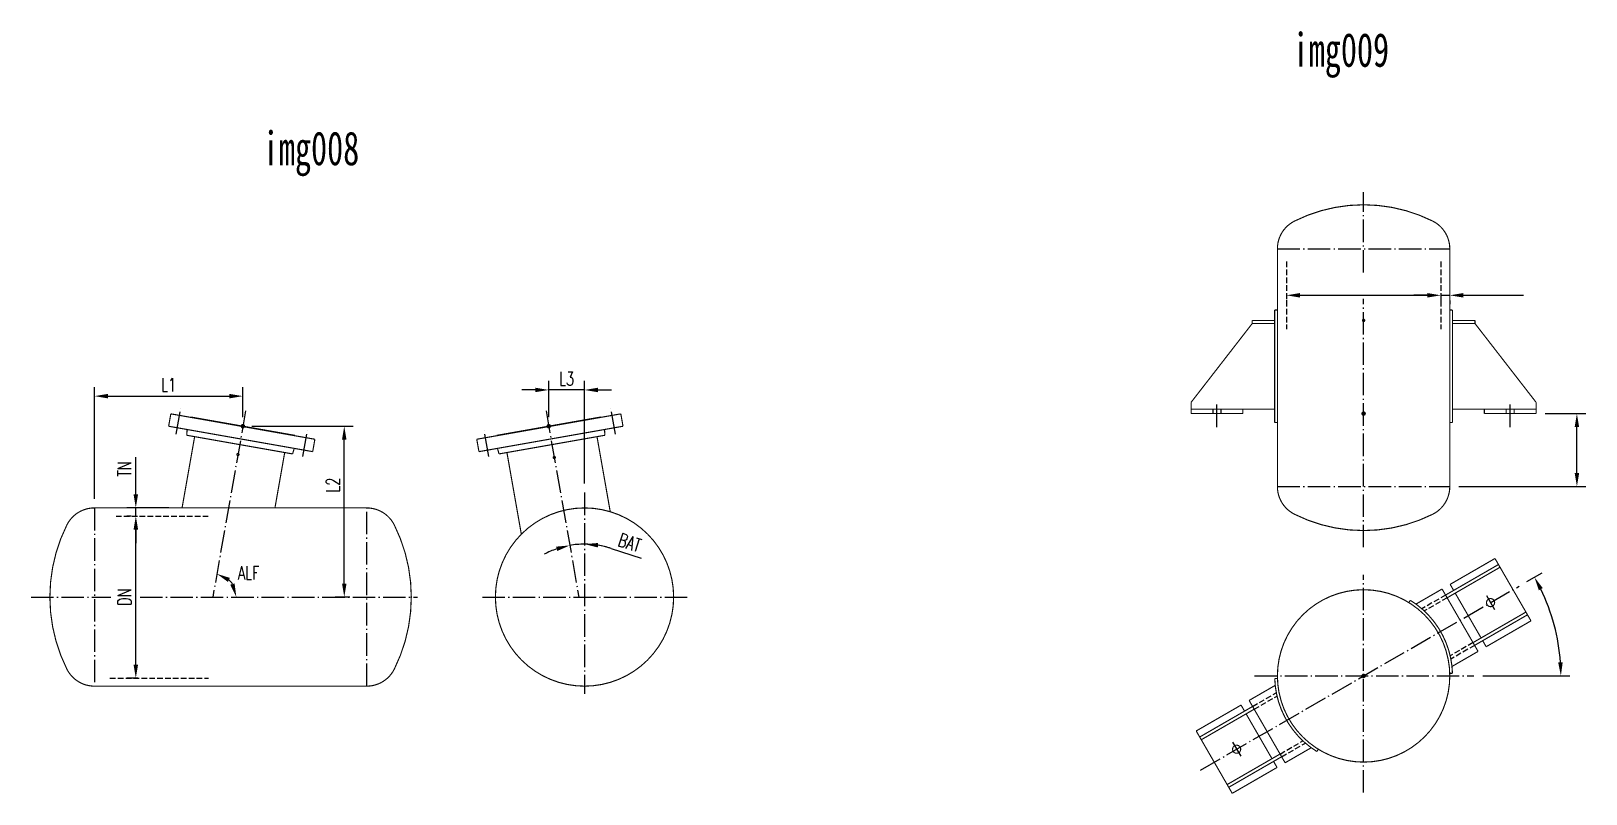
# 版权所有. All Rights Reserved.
# Model space of a CAD drawing. Extents: x -7179 to 21201, y -8556 to 282.
# Drawn here: x 14293 to 21201, y -3107 to 282 of the extents above; entities that cross this region are included whole.
import ezdxf

# ---------------------------------------------------------------- set-up
doc = ezdxf.new("R2010")
doc.units = 0
doc.header["$LTSCALE"] = 5
doc.header["$MEASUREMENT"] = 0
doc.linetypes.add('DASHDOT-M', pattern=[27, 20, -3, 1, -3])
doc.linetypes.add('HIDDEN-M', pattern=[7, 5, -2])
doc.layers.get('0').update_dxf_attribs({"linetype": 'CONTINUOUS'})
doc.layers.get('DEFPOINTS').update_dxf_attribs({"linetype": 'CONTINUOUS'})
doc.styles.add('HUALUFST', font='', dxfattribs={"width": 0.7})
doc.styles.add('HUALUROMANS', font='romans.shx', dxfattribs={"width": 0.7})
doc.styles.get('HUALUFST').set_extended_font_data('仿宋_GB2312')
doc.dimstyles.new('eqcad', dxfattribs={"dimtxt": 3, "dimasz": 3, "dimexe": 2, "dimexo": 2, "dimgap": 1, "dimtad": 1, "dimdsep": 46, "dimtxsty": 'HUALUROMANS', "dimcen": 3, "dimazin": 2, "dimtfac": 1, "dimtmove": 0, "dimatfit": 3, "dimfxl": 1, "dimtolj": 1, "dimtzin": 0, "dimarcsym": 0})

msp = doc.modelspace()

# ---------------------------------------------------------------- texts
at = {"color": 7, "linetype": 'Continuous', "style": 'HUALUFST', "width": 0.7}
for s, p in [('img009', (19898.25720437821, 123.7953844701515)), ('img008', (15322.15782950296, -313.4781460790618))]:
    msp.add_text(s, height=150, dxfattribs=at).set_placement(p)
at = {"color": 7, "linetype": 'Continuous', "insert": (15259.04552042536, -2124.937312511665), "char_height": 60, "attachment_point": 5, "style": 'HUALUROMANS'}
msp.add_mtext('\\A1;ALF', dxfattribs=at)

# ---------------------------------------------------------------- blocks, each defined once
blk = doc.blocks.new('*D22')
at = {"color": 0, "linetype": 'Continuous', "lineweight": -2}
for p, q in [((14737.17759906861, -1872.345658065365), (14717.8115775114, -1872.345658065365)), ((14757.8115775114, -2532.345658065365), (14757.8115775114, -1932.345658065365)), ((14767.1995619732, -2592.345658065365), (14717.8115775114, -2592.345658065365))]:
    blk.add_line(p, q, dxfattribs=at)
at = {"color": 0, "linetype": 'Continuous'}
for points in [[(14747.8115775114, -1932.345658065365), (14767.8115775114, -1932.345658065365), (14757.8115775114, -1872.345658065365)], [(14747.8115775114, -2532.345658065365), (14767.8115775114, -2532.345658065365), (14757.8115775114, -2592.345658065365)]]:
    blk.add_solid(points, dxfattribs=at)
at = {"layer": 'DEFPOINTS', "color": 0, "linetype": 'Continuous'}
for p in [(14757.8115775114, -1872.345658065365), (14777.17759906861, -1872.345658065365), (14807.1995619732, -2592.345658065365)]:
    blk.add_point(p, dxfattribs=at)
at = {"color": 0, "linetype": 'Continuous', "insert": (14707.8115775114, -2232.345658065363), "char_height": 60, "attachment_point": 5, "rotation": 90, "style": 'HUALUROMANS'}
blk.add_mtext('\\A1;DN', dxfattribs=at)
blk = doc.blocks.new('*D21')
at = {"color": 0, "linetype": 'Continuous', "lineweight": -2}
for p, q in [((14757.8115775114, -1776.345658065364), (14757.8115775114, -1610.345658065364)), ((14904.41715839469, -1836.345658065365), (14717.8115775114, -1836.345658065364)), ((14757.8115775114, -1872.345658065365), (14757.8115775114, -1836.345658065364)), ((14737.17759906861, -1872.345658065365), (14717.8115775114, -1872.345658065365)), ((14757.8115775114, -1932.345658065365), (14757.8115775114, -1992.345658065365))]:
    blk.add_line(p, q, dxfattribs=at)
at = {"color": 0, "linetype": 'Continuous'}
for points in [[(14747.8115775114, -1776.345658065364), (14767.8115775114, -1776.345658065364), (14757.8115775114, -1836.345658065364)], [(14747.8115775114, -1932.345658065365), (14767.8115775114, -1932.345658065365), (14757.8115775114, -1872.345658065365)]]:
    blk.add_solid(points, dxfattribs=at)
at = {"layer": 'DEFPOINTS', "color": 0, "linetype": 'Continuous'}
for p in [(14757.8115775114, -1836.345658065364), (14944.41715839469, -1836.345658065365), (14777.17759906861, -1872.345658065365)]:
    blk.add_point(p, dxfattribs=at)
at = {"color": 0, "linetype": 'Continuous', "insert": (14707.8115775114, -1663.345658065362), "char_height": 60, "attachment_point": 5, "rotation": 90, "style": 'HUALUROMANS'}
blk.add_mtext('\\A1;TN', dxfattribs=at)
blk = doc.blocks.new('*D23')
at = {"color": 0, "linetype": 'Continuous', "lineweight": -2}
for p, q in [((14573.94957694226, -1796.345658065365), (14573.94957694226, -1299.733005990071)), ((15233.71044855594, -1433.244555876789), (15233.71044855594, -1299.733005990071)), ((14633.94957694226, -1339.733005990071), (15173.71044855594, -1339.733005990071))]:
    blk.add_line(p, q, dxfattribs=at)
at = {"color": 0, "linetype": 'Continuous'}
for points in [[(14633.94957694226, -1329.733005990071), (14633.94957694226, -1349.733005990071), (14573.94957694226, -1339.733005990071)], [(15173.71044855594, -1329.733005990071), (15173.71044855594, -1349.733005990071), (15233.71044855594, -1339.733005990071)]]:
    blk.add_solid(points, dxfattribs=at)
at = {"layer": 'DEFPOINTS', "color": 0, "linetype": 'Continuous'}
for p in [(15233.71044855594, -1339.733005990071), (15233.71044855594, -1473.244555876789), (14573.94957694226, -1836.345658065365)]:
    blk.add_point(p, dxfattribs=at)
at = {"color": 0, "linetype": 'Continuous', "insert": (14903.8300127491, -1289.733005990071), "char_height": 60, "attachment_point": 5, "style": 'HUALUROMANS'}
blk.add_mtext('\\A1;L1', dxfattribs=at)
blk = doc.blocks.new('*D24')
at = {"color": 0, "linetype": 'Continuous', "lineweight": -2}
for p, q in [((15273.71044855594, -1473.244555876789), (15724.06683350747, -1473.244555876789)), ((15684.06683350747, -2172.345658065365), (15684.06683350747, -1533.244555876789)), ((15708.71219285325, -2232.345658065365), (15644.06683350747, -2232.345658065365))]:
    blk.add_line(p, q, dxfattribs=at)
at = {"color": 0, "linetype": 'Continuous'}
for points in [[(15674.06683350747, -1533.244555876789), (15694.06683350747, -1533.244555876789), (15684.06683350747, -1473.244555876789)], [(15674.06683350747, -2172.345658065365), (15694.06683350747, -2172.345658065365), (15684.06683350747, -2232.345658065365)]]:
    blk.add_solid(points, dxfattribs=at)
at = {"layer": 'DEFPOINTS', "color": 0, "linetype": 'Continuous'}
for p in [(15233.71044855594, -1473.244555876789), (15684.06683350747, -1473.244555876789), (15748.71219285325, -2232.345658065365)]:
    blk.add_point(p, dxfattribs=at)
at = {"color": 0, "linetype": 'Continuous', "insert": (15634.06683350747, -1735.02808839783), "char_height": 60, "attachment_point": 5, "rotation": 90, "style": 'HUALUROMANS'}
blk.add_mtext('\\A1;L2', dxfattribs=at)
blk = doc.blocks.new('*D25')
at = {"color": 0, "linetype": 'Continuous', "lineweight": -2}
for p, q in [((16532.58544378103, -1312.179849882537), (16472.58544378103, -1312.179849882537)), ((16592.58544378103, -1433.244555876788), (16592.58544378103, -1272.179849882537)), ((16751.62695897533, -1312.179849882537), (16592.58544378103, -1312.179849882537)), ((16751.62695897533, -1728.592953784106), (16751.62695897533, -1272.179849882537)), ((16811.62695897533, -1312.179849882537), (16871.62695897533, -1312.179849882537))]:
    blk.add_line(p, q, dxfattribs=at)
at = {"color": 0, "linetype": 'Continuous'}
for points in [[(16532.58544378103, -1302.179849882537), (16532.58544378103, -1322.179849882537), (16592.58544378103, -1312.179849882537)], [(16811.62695897533, -1302.179849882537), (16811.62695897533, -1322.179849882537), (16751.62695897533, -1312.179849882537)]]:
    blk.add_solid(points, dxfattribs=at)
at = {"layer": 'DEFPOINTS', "color": 0, "linetype": 'Continuous'}
for p in [(16592.58544378103, -1312.179849882537), (16592.58544378103, -1473.244555876788), (16751.62695897533, -1768.592953784106)]:
    blk.add_point(p, dxfattribs=at)
at = {"color": 0, "linetype": 'Continuous', "insert": (16672.10620137818, -1262.179849882537), "char_height": 60, "attachment_point": 5, "style": 'HUALUROMANS'}
blk.add_mtext('\\A1;L3', dxfattribs=at)
blk = doc.blocks.new('*D26')
at = {"color": 0, "linetype": 'Continuous', "lineweight": -2}
blk.add_line((16870.10433751062, -2016.424929247925), (17003.04385021111, -2060.323516502625), dxfattribs=at)
for start, end in [(90.00000000000024, 99.99999999999957), (71.72601511513696, 90.00000000000024), (71.78419753456886, 80.89209876728455), (109.1079012327153, 118.2158024654309)]:
    blk.add_arc((16751.62695897533, -2375.213809562661), 377.8443460766586, start, end, dxfattribs=at)
at = {"color": 0, "linetype": 'Continuous'}
for points in [[(16625.42737471074, -2008.508144587638), (16630.45320503318, -2027.866373576107), (16686.01497683737, -2003.10976811454)], [(16810.64356204281, -2012.101760061076), (16812.23151752296, -1992.16489979189), (16751.62695897533, -1997.369463486003)]]:
    blk.add_solid(points, dxfattribs=at)
at = {"layer": 'DEFPOINTS', "color": 0, "linetype": 'Continuous'}
for p in [(16580.51524571545, -1404.791061028269), (16751.62695897532, -1768.592953784106), (16707.76190775355, -1999.924311783402), (16726.43544918241, -2232.345658065365), (16751.62695897533, -2662.090203730224)]:
    blk.add_point(p, dxfattribs=at)
at = {"color": 0, "linetype": 'Continuous', "insert": (16952.25216073754, -1990.895825482246), "char_height": 60, "attachment_point": 5, "rotation": 341.72601511513693, "style": 'HUALUROMANS'}
blk.add_mtext('\\A1;BAT', dxfattribs=at)
blk = doc.blocks.new('*D29')
at = {"color": 0, "linetype": 'Continuous', "lineweight": -2}
for p, q in [((19930.43316786723, -891.6045450444235), (20496.43316786723, -891.6045450444235)), ((19870.43316786723, -911.9973870437407), (19870.43316786723, -931.6045450444235)), ((20556.43316786723, -926.0024978214533), (20556.43316786723, -931.6045450444235))]:
    blk.add_line(p, q, dxfattribs=at)
at = {"color": 0, "linetype": 'Continuous'}
for points in [[(19930.43316786723, -881.6045450444235), (19930.43316786723, -901.6045450444235), (19870.43316786723, -891.6045450444235)], [(20496.43316786723, -881.6045450444235), (20496.43316786723, -901.6045450444235), (20556.43316786723, -891.6045450444235)]]:
    blk.add_solid(points, dxfattribs=at)
at = {"layer": 'DEFPOINTS', "color": 0, "linetype": 'Continuous'}
for p in [(19870.43316786723, -871.9973870437407), (20556.43316786723, -886.0024978214533), (20556.43316786723, -891.6045450444235)]:
    blk.add_point(p, dxfattribs=at)
blk = doc.blocks.new('*D30')
at = {"color": 0, "linetype": 'Continuous', "lineweight": -2}
for p, q in [((20496.43316786723, -891.6045450444235), (20436.43316786723, -891.6045450444235)), ((20556.43316786723, -891.6045450444235), (20596.43316786723, -891.6045450444235)), ((20656.43316786723, -891.6045450444235), (20924.43316786723, -891.6045450444235)), ((20556.43316786723, -903.5943234890001), (20556.43316786723, -931.6045450444235)), ((20596.43316786723, -914.7984179349423), (20596.43316786723, -931.6045450444235))]:
    blk.add_line(p, q, dxfattribs=at)
at = {"color": 0, "linetype": 'Continuous'}
for points in [[(20496.43316786723, -881.6045450444235), (20496.43316786723, -901.6045450444235), (20556.43316786723, -891.6045450444235)], [(20656.43316786723, -881.6045450444235), (20656.43316786723, -901.6045450444235), (20596.43316786723, -891.6045450444235)]]:
    blk.add_solid(points, dxfattribs=at)
at = {"layer": 'DEFPOINTS', "color": 0, "linetype": 'Continuous'}
for p in [(20556.43316786723, -863.5943234890001), (20596.43316786723, -874.7984179349423), (20596.43316786723, -891.6045450444235)]:
    blk.add_point(p, dxfattribs=at)
at = {"color": 0, "linetype": 'Continuous', "insert": (20820.43316786723, -841.6045450444235), "char_height": 60, "attachment_point": 5, "style": 'HUALUROMANS'}
blk.add_mtext('\\A1;    ', dxfattribs=at)
blk = doc.blocks.new('*D31')
at = {"color": 0, "linetype": 'Continuous', "lineweight": -2}
for p, q in [((21019.88687017816, -1417.178902015101), (21201.22678431674, -1417.178902015101)), ((21161.22678431674, -1681.504008369353), (21161.22678431674, -1477.178902015101)), ((20636.43316786723, -1741.504008369353), (21201.22678431674, -1741.504008369353))]:
    blk.add_line(p, q, dxfattribs=at)
at = {"color": 0, "linetype": 'Continuous'}
for points in [[(21151.22678431674, -1477.178902015101), (21171.22678431674, -1477.178902015101), (21161.22678431674, -1417.178902015101)], [(21151.22678431674, -1681.504008369353), (21171.22678431674, -1681.504008369353), (21161.22678431674, -1741.504008369353)]]:
    blk.add_solid(points, dxfattribs=at)
at = {"layer": 'DEFPOINTS', "color": 0, "linetype": 'Continuous'}
for p in [(20979.88687017816, -1417.178902015101), (21161.22678431674, -1417.178902015101), (20596.43316786723, -1741.504008369353)]:
    blk.add_point(p, dxfattribs=at)
at = {"color": 0, "linetype": 'Continuous', "insert": (21111.22678431674, -1579.341455192224), "char_height": 60, "attachment_point": 5, "rotation": 90, "style": 'HUALUROMANS'}
blk.add_mtext('\\A1;  ', dxfattribs=at)
blk = doc.blocks.new('*D32')
at = {"color": 0, "linetype": 'Continuous', "lineweight": -2}
for p, q in [((20939.21187060717, -2163.802159441329), (21007.27674136048, -2124.504887989543)), ((20743.16756939192, -2582.830688840326), (21130.0847695688, -2582.830688840325))]:
    blk.add_line(p, q, dxfattribs=at)
blk.add_arc((20213.43316786723, -2582.830688840326), 876.6516017015631, 3.922217332727493, 26.07778266727259, dxfattribs=at)
at = {"color": 0, "linetype": 'Continuous'}
for points in [[(20992.01368500373, -2202.163319065995), (21009.66625941801, -2192.761903398739), (20972.6357252091, -2144.504887989544)], [(21098.02564520482, -2522.523620480695), (21078.03735948623, -2523.208042888452), (21090.0847695688, -2582.830688840325)]]:
    blk.add_solid(points, dxfattribs=at)
at = {"layer": 'DEFPOINTS', "color": 0, "linetype": 'Continuous'}
for p in [(20904.57085445579, -2183.80215944133), (21076.7664619135, -2430.601735756054), (19728.59598554308, -2582.830688840327), (20703.16756939191, -2582.830688840326), (19489.28716463228, -3000.91657874062)]:
    blk.add_point(p, dxfattribs=at)
at = {"color": 0, "linetype": 'Continuous', "insert": (21108.5098819229, -2342.995606145205), "char_height": 60, "attachment_point": 5, "rotation": 285, "style": 'HUALUROMANS'}
blk.add_mtext('\\A1;  ', dxfattribs=at)

# ---------------------------------------------------------------- dimensions: what is measured, and where the dimension line sits
at = {"color": 7, "linetype": 'Continuous'}
for base, p1, p2, text, picture, middle in [((20556.43316786723, -891.6045450444235), (19870.43316786723, -871.9973870437407), (20556.43316786723, -886.0024978214533), ' ', '*D29', (20213.43316786723, -891.6045450444235)), ((20596.43316786723, -891.6045450444235), (20556.43316786723, -863.5943234890001), (20596.43316786723, -874.7984179349423), '    ', '*D30', (20820.43316786723, -841.6045450444235)), ((16592.58544378103, -1312.179849882537), (16751.62695897533, -1768.592953784106), (16592.58544378103, -1473.244555876788), 'L3', '*D25', (16672.10620137818, -1262.179849882537)), ((15233.71044855594, -1339.733005990071), (14573.94957694226, -1836.345658065365), (15233.71044855594, -1473.244555876789), 'L1', '*D23', (14903.8300127491, -1289.733005990071))]:
    dim = msp.add_linear_dim(base=base, p1=p1, p2=p2, text=text, dimstyle='eqcad', override={"dimscale": 20}, dxfattribs=at)
    dim.commit()
    dim.dimension.update_dxf_attribs({"geometry": picture, "text_midpoint": middle})
for base, line1, line2, text, picture, middle in [((16707.76190775355, -1999.924311783402), ((16751.62695897533, -1768.592953784106), (16751.62695897533, -2662.090203730223)), ((16580.51524571545, -1404.79106102827), (16726.43544918241, -2232.345658065365)), 'BAT', '*D26', (16952.25216073754, -1990.895825482247)), ((21076.7664619135, -2430.601735756054), ((19489.28716463227, -3000.91657874062), (20904.57085445579, -2183.802159441329)), ((19728.59598554308, -2582.830688840326), (20703.16756939191, -2582.830688840326)), '  ', '*D32', (21108.5098819229, -2342.995606145206))]:
    dim = msp.add_angular_dim_2l(base=base, line1=line1, line2=line2, text=text, dimstyle='eqcad', override={"dimscale": 20}, dxfattribs=at)
    dim.commit()
    dim.dimension.update_dxf_attribs({"geometry": picture, "text_midpoint": middle})
for base, p1, p2, text, picture, middle in [((21161.22678431674, -1417.178902015101), (20596.43316786723, -1741.504008369353), (20979.88687017816, -1417.178902015101), '  ', '*D31', (21111.22678431674, -1579.341455192224)), ((14757.8115775114, -1836.345658065364), (14777.17759906861, -1872.345658065365), (14944.41715839469, -1836.345658065365), 'TN', '*D21', (14707.8115775114, -1663.345658065362)), ((14757.8115775114, -1872.345658065365), (14807.1995619732, -2592.345658065365), (14777.17759906861, -1872.345658065365), 'DN', '*D22', (14707.8115775114, -2232.345658065363))]:
    dim = msp.add_linear_dim(base=base, p1=p1, p2=p2, angle=90, text=text, dimstyle='eqcad', override={"dimscale": 20}, dxfattribs=at)
    dim.commit()
    dim.dimension.update_dxf_attribs({"geometry": picture, "text_midpoint": middle})
dim = msp.add_linear_dim(base=(15684.06683350747, -1473.244555876789), p1=(15748.71219285325, -2232.345658065365), p2=(15233.71044855594, -1473.244555876789), angle=90, text='L2', dimstyle='eqcad', override={"dimscale": 20}, dxfattribs=at)
dim.commit()
dim.dimension.update_dxf_attribs({"geometry": '*D24', "text_midpoint": (15684.06683350747, -1735.02808839783), "dimtype": 160})

# ---------------------------------------------------------------- linework, layer by layer
at = {"color": 1, "linetype": 'DASHDOT-M'}
for p, q in [((20213.43316786723, -790.3366048078642), (20213.43316786723, -433.8042868078419)), ((19830.43316786723, -684.8271023072621), (20596.43316786723, -684.8271023072621)), ((20213.43316786723, -2011.006098396691), (20213.43316786723, -907.2143090642785)), ((19561.9794655563, -1477.178902015101), (19561.9794655563, -1377.178902015101)), ((20864.88687017816, -1477.178902015101), (20864.88687017816, -1377.178902015101)), ((14937.32447780893, -1508.564257805766), (14957.29401824063, -1395.311366209362)), ((15245.78064662153, -1404.791061028269), (15099.86044315456, -2232.345658065366)), ((16580.51524571545, -1404.79106102827), (16726.43544918241, -2232.345658065366)), ((16888.97141452805, -1508.564257805766), (16869.00187409635, -1395.311366209362)), ((15500.14210865541, -1607.804191342417), (15520.11164908711, -1494.551299746013)), ((16326.15378368157, -1607.804191342417), (16306.18424324987, -1494.551299746013)), ((16751.62695897533, -1768.592953784106), (16751.62695897533, -2662.090203730223)), ((19830.43316786723, -1741.504008369353), (20596.43316786723, -1741.504008369353)), ((14573.94957694226, -1836.345658065365), (14573.94957694226, -2628.345658065365)), ((15783.93089619181, -2628.345658065366), (15783.93089619181, -1836.345658065366)), ((20213.43316786723, -3101.000853074301), (20213.43316786723, -2133.453265867189)), ((19489.28716463227, -3000.91657874062), (20904.57085445579, -2183.802159441329)), ((14292.50924844633, -2232.345658065366), (14647.38322848088, -2232.345658065366)), ((14776.54984482814, -2232.345658065366), (16009.77995139569, -2232.345658065366)), ((16297.99871480363, -2232.345658065366), (17217.72808926334, -2232.345658065366)), ((20759.60862345793, -2225.92692314862), (20795.60862345793, -2288.2807522211)), ((19728.59598554308, -2582.830688840326), (20703.16756939191, -2582.830688840326)), ((19631.25771227654, -2877.380625459553), (19667.25771227654, -2939.734454532032))]:
    msp.add_line(p, q, dxfattribs=at)
at = {"color": 6, "linetype": 'HIDDEN-M'}
for p, q in [((19870.43316786723, -741.9765340642953), (19870.43316786723, -1041.484303163845)), ((20556.43316786723, -741.9765340642953), (20556.43316786723, -1041.484303163845)), ((14669.89775645852, -1872.345658065366), (15087.60849723088, -1872.345658065366)), ((20577.61574274053, -2223.613411752134), (20472.25653541124, -2284.442578465302)), ((20584.61574274053, -2235.737767405116), (20483.1945313063, -2294.293331128204)), ((20699.61574274053, -2434.923610275537), (20598.1945313063, -2493.479173998625)), ((20706.61574274053, -2447.047965928519), (20601.25653541124, -2507.877132641687)), ((14643.00471018121, -2592.345658065366), (15080.85763839903, -2592.345658065366)), ((19720.25059299394, -2718.613411752134), (19825.60980032322, -2657.784245038965)), ((19727.25059299394, -2730.737767405116), (19828.67180442816, -2672.182203682028)), ((19842.25059299394, -2929.923610275537), (19943.67180442816, -2871.368046552449)), ((19849.25059299394, -2942.047965928519), (19954.60980032322, -2881.21879921535))]:
    msp.add_line(p, q, dxfattribs=at)
at = {"color": 4, "linetype": 'Continuous', "const_width": 5}
for points in [[(20520.39224914158, -561.7903116985299, 0.2360679760318526), (19906.47408621263, -561.7903118886588, 0.2360679760318526)], [(19906.47408621263, -561.7903118886575, 0.2840790451757324), (19830.43316786723, -684.8271023072621, 0.2840790451757324)], [(20596.43316786723, -684.8271023072621, 0.2840790446754147), (20520.39224914158, -561.7903116985294, 0.2840790446754147)], [(14985.58056093227, -1492.426020294927, 0.3838640350354375), (14981.46098156931, -1487.153199161145, 0.3838640350354375)], [(16844.83491076768, -1487.153199161145, 0.3838640350354375), (16840.71533140471, -1492.426020294927, 0.3838640350354375)], [(15465.99037511089, -1572.588804188835, 0.3838640350353913), (15460.31582574286, -1576.134656174811, 0.3838640350353913)], [(16365.98006659412, -1576.134656174812, 0.3838640350353913), (16360.3055172261, -1572.588804188835, 0.3838640350353913)], [(19830.43316786723, -1741.504008369353, 0.2840790446754151), (19906.47408659288, -1864.540798978086, 0.2840790446754151)], [(20520.39224952184, -1864.540798787958, 0.2840790451757336), (20596.43316786723, -1741.504008369352, 0.2840790451757336)], [(14573.94957694226, -1836.345658065366, 0.2840790451914761), (14451.57884716978, -1911.974928292886, 0.2840790451914761)], [(15906.30162596428, -1911.974928292886, 0.2840790451914761), (15783.93089619181, -1836.345658065365, 0.2840790451914761)], [(17147.62695897533, -2232.345658065365, 39999.99999166192), (17147.62695699533, -2232.385258065299, 39999.99999166192)], [(19906.47408659288, -1864.540798978086, 0.2360679760318528), (20520.39224952184, -1864.540798787957, 0.2360679760318528)], [(14451.57884716978, -1911.974928292886, 0.2360679760241612), (14451.57884698068, -2552.716387459645, 0.2360679760241612)], [(15906.30162615338, -2552.716387459646, 0.2360679760241613), (15906.30162596428, -1911.974928292886, 0.2360679760241613)], [(20596.43316786723, -2582.830688840326, 39999.99999130665), (20596.43316595223, -2582.868988840262, 39999.99999130665)], [(20608.25797313876, -2571.067477446325, 0.2520498965170082), (20421.03281040029, -2246.783983127939, 0.2520498965170082)], [(20795.60862345793, -2257.103837684859, 39999.99998562231), (20795.60862336792, -2257.105637684856, 39999.99998562231)], [(14451.57884698068, -2552.716387459646, 0.2840790446754147), (14573.94957694226, -2628.345658065365, 0.2840790446754147)], [(15783.93089619181, -2628.345658065366, 0.2840790446754146), (15906.30162615338, -2552.716387459646, 0.2840790446754146)], [(19818.6083625957, -2594.593900234327, 0.2520498965170082), (20005.83352533418, -2918.877394552713, 0.2520498965170082)], [(19667.25771227654, -2908.557539995792, 39999.99998562231), (19667.25771218654, -2908.55933999579, 39999.99998562231)]]:
    msp.add_lwpolyline(points, format="xyb", dxfattribs=at)
for points in [[(19830.43316786723, -684.8271023072621), (19830.43316786723, -1741.504008369353)], [(20596.43316786723, -1741.504008369353), (20596.43316786723, -684.8271023072621)], [(19818.43316786723, -957.1789020151009), (19830.43316786723, -957.1789020151009)], [(19818.43316786723, -1457.178902015101), (19818.43316786723, -957.1789020151009)], [(20608.43316786723, -957.1789020151009), (20596.43316786723, -957.1789020151009)], [(20608.43316786723, -1457.178902015101), (20608.43316786723, -957.1789020151009)], [(19446.9794655563, -1367.178902015101), (19718.43316786723, -1017.178902015101)], [(19718.43316786723, -1003.178902015101), (19818.43316786723, -1003.178902015101)], [(19718.43316786723, -1017.178902015101), (19718.43316786723, -1003.178902015101)], [(19718.43316786723, -1017.178902015101), (19818.43316786723, -1017.178902015101)], [(20708.43316786723, -1003.178902015101), (20608.43316786723, -1003.178902015101)], [(20708.43316786723, -1017.178902015101), (20608.43316786723, -1017.178902015101)], [(20708.43316786723, -1017.178902015101), (20708.43316786723, -1003.178902015101)], [(20979.88687017816, -1367.178902015101), (20708.43316786723, -1017.178902015101)], [(19446.9794655563, -1397.178902015101), (19446.9794655563, -1367.178902015101)], [(20979.88687017816, -1397.178902015101), (20979.88687017816, -1367.178902015101)], [(14913.37009174271, -1418.384590539856), (14903.66315861113, -1473.435343933238)], [(15553.49513120065, -1531.255906023361), (14913.37009174271, -1418.384590539856)], [(15002.28062659808, -1432.43723412506), (15002.00278951381, -1434.012926529879)], [(15465.14027051381, -1514.051877628517), (15002.28062659808, -1432.43723412506)], [(16912.92580059427, -1418.384590539856), (16272.80076113634, -1531.25590602336)], [(16824.0152657389, -1432.43723412506), (16361.15562182317, -1514.051877628517)], [(16824.29310282317, -1434.012926529879), (16824.0152657389, -1432.43723412506)], [(16922.63273372586, -1473.435343933238), (16912.92580059427, -1418.384590539856)], [(19446.9794655563, -1397.178902015101), (19446.9794655563, -1417.178902015101)], [(19818.43316786723, -1397.178902015101), (19446.9794655563, -1397.178902015101)], [(19446.9794655563, -1417.178902015101), (19676.9794655563, -1417.178902015101)], [(19543.9794655563, -1397.178902015101), (19543.9794655563, -1417.178902015101)], [(19579.9794655563, -1397.178902015101), (19579.9794655563, -1417.178902015101)], [(19676.9794655563, -1417.178902015101), (19676.9794655563, -1397.178902015101)], [(20608.43316786723, -1397.178902015101), (20979.88687017816, -1397.178902015101)], [(20749.88687017816, -1417.178902015101), (20749.88687017816, -1397.178902015101)], [(20979.88687017816, -1417.178902015101), (20749.88687017816, -1417.178902015101)], [(20846.88687017816, -1397.178902015101), (20846.88687017816, -1417.178902015101)], [(20882.88687017816, -1397.178902015101), (20882.88687017816, -1417.178902015101)], [(20979.88687017816, -1397.178902015101), (20979.88687017816, -1417.178902015101)], [(15543.78819806906, -1586.306659416743), (14903.66315861113, -1473.435343933238)], [(14963.35123997993, -1836.345658065365), (15019.18471439751, -1519.698289674881)], [(14984.10601783412, -1513.512969022672), (14985.58056093227, -1492.426020294927)], [(14984.10601783412, -1513.512969022672), (15454.48928178506, -1596.454229730932)], [(15464.86243342955, -1515.627570033337), (15465.14027051381, -1514.051877628517)], [(16922.63273372586, -1473.435343933238), (16282.50769426792, -1586.306659416743)], [(16361.15562182317, -1514.051877628517), (16361.43345890744, -1515.627570033337)], [(16371.80661055193, -1596.454229730932), (16842.18987450286, -1513.512969022671)], [(16865.91592234562, -1853.196567532703), (16807.11117793947, -1519.698289674881)], [(16842.18987450286, -1513.512969022672), (16840.71533140471, -1492.426020294927)], [(19830.43316786723, -1457.178902015101), (19818.43316786723, -1457.178902015101)], [(20596.43316786723, -1457.178902015101), (20608.43316786723, -1457.178902015101)], [(15376.0206150503, -1836.345658065365), (15419.41058522167, -1590.268909078722)], [(15454.48928178505, -1596.454229730932), (15460.31582574286, -1576.134656174812)], [(15543.78819806906, -1586.306659416743), (15553.49513120065, -1531.255906023361)], [(16272.80076113634, -1531.25590602336), (16282.50769426792, -1586.306659416743)], [(16371.80661055193, -1596.454229730932), (16365.98006659412, -1576.134656174811)], [(16470.85979828656, -1953.086277777493), (16406.88530711531, -1590.268909078722)], [(15783.93089619181, -1836.345658065365), (14573.94957694226, -1836.345658065365)], [(20598.01570202271, -2176.039773079349), (20797.20154489313, -2061.03977307935)], [(20797.20154489313, -2061.03977307935), (20957.20154489313, -2338.16790229037)], [(20812.70154489313, -2087.886560596668), (20577.61574274053, -2223.613411752134)], [(20819.70154489313, -2100.01091624965), (20584.61574274053, -2235.737767405116)], [(20562.11574274053, -2196.766624234816), (20446.19305979713, -2263.694616437371)], [(20562.11574274053, -2196.766624234816), (20722.11574274053, -2473.894753445837)], [(20613.51570202271, -2202.886560596668), (20598.01570202271, -2176.039773079349)], [(20414.72598581701, -2256.992996972367), (20421.03281040029, -2246.78398312794)], [(20620.51570202271, -2215.010916249649), (20735.51570202271, -2414.19675912007)], [(20934.70154489313, -2299.19675912007), (20699.61574274053, -2434.923610275537)], [(20941.70154489313, -2311.321114773053), (20706.61574274053, -2447.047965928519)], [(20957.20154489313, -2338.16790229037), (20758.01570202271, -2453.16790229037)], [(20722.11574274053, -2473.894753445837), (20606.19305979713, -2540.822745648393)], [(20758.01570202271, -2453.16790229037), (20742.51570202271, -2426.321114773053)], [(19704.75059299394, -2691.766624234816), (19820.67327593734, -2624.838632032259)], [(19830.6030402242, -2594.236536850207), (19818.6083625957, -2594.593900234328)], [(20596.26329551026, -2571.424840830447), (20608.25797313876, -2571.067477446326)], [(14573.94957694226, -2628.345658065365), (15783.93089619181, -2628.345658065365)], [(19704.75059299394, -2691.766624234816), (19864.75059299394, -2968.894753445837)], [(19668.85063371175, -2712.493475390283), (19469.66479084133, -2827.493475390283)], [(19485.16479084133, -2854.340262907601), (19720.25059299394, -2718.613411752134)], [(19492.16479084133, -2866.464618560582), (19727.25059299394, -2730.737767405116)], [(19684.35063371175, -2739.340262907601), (19668.85063371175, -2712.493475390283)], [(19691.35063371175, -2751.464618560582), (19806.35063371175, -2950.650461431003)], [(19469.66479084133, -2827.493475390283), (19629.66479084133, -3104.621604601302)], [(19864.75059299394, -2968.894753445837), (19980.67327593734, -2901.96676124328)], [(19607.16479084133, -3065.650461431003), (19842.25059299394, -2929.923610275537)], [(19614.16479084133, -3077.774817083985), (19849.25059299394, -2942.047965928519)], [(19828.85063371175, -2989.621604601303), (19813.35063371175, -2962.774817083986)], [(20012.14034991746, -2908.668380708286), (20005.83352533418, -2918.877394552714)], [(19629.66479084133, -3104.621604601302), (19828.85063371175, -2989.621604601303)]]:
    msp.add_lwpolyline(points, dxfattribs=at)
for points in [[(20208.43316786723, -1003.178902015101, 1), (20218.43316786723, -1003.178902015101, 1)], [(15206.55147608877, -1598.914333571307, 1), (15216.55147608877, -1598.914333571307, 1)], [(16612.11696314633, -1612.369715660772, 1), (16622.11696314633, -1612.369715660772, 1)]]:
    msp.add_lwpolyline(points, format="xyb", close=True, dxfattribs=at)
at = {"color": 1, "linetype": 'Continuous', "const_width": 10}
for points in [[(20208.43316786723, -1417.178902015101, 1), (20218.43316786723, -1417.178902015101, 1)], [(15228.71044855594, -1473.244555876789, 1), (15238.71044855594, -1473.244555876789, 1)], [(16587.58544378103, -1473.244555876788, 1), (16597.58544378103, -1473.244555876788, 1)], [(20208.43316786723, -2582.830688840326, 1), (20218.43316786723, -2582.830688840326, 1)]]:
    msp.add_lwpolyline(points, format="xyb", close=True, dxfattribs=at)
at = {"color": 7, "linetype": 'Continuous'}
msp.add_arc((15099.86044315456, -2232.345658065364), 104.5878925223569, 33.33774153011413, 46.66225846988573, dxfattribs=at)
for points in [[(15167.15052702337, -2165.212857796444), (15176.12719815978, -2147.340550298284), (15118.0219400971, -2129.346690638139)], [(15196.81771535245, -2171.99854849528), (15177.65814577969, -2177.735350198896), (15204.44833567692, -2232.345658065364)]]:
    msp.add_solid(points, dxfattribs=at)

msp.set_redraw_order([(e.dxf.handle, doc.entitydb.next_handle()) for e in msp.query("TEXT MTEXT ATTDEF DIMENSION ARC_DIMENSION")])  # texts and dimensions are drawn at this point

doc.saveas('drawing.dxf')
